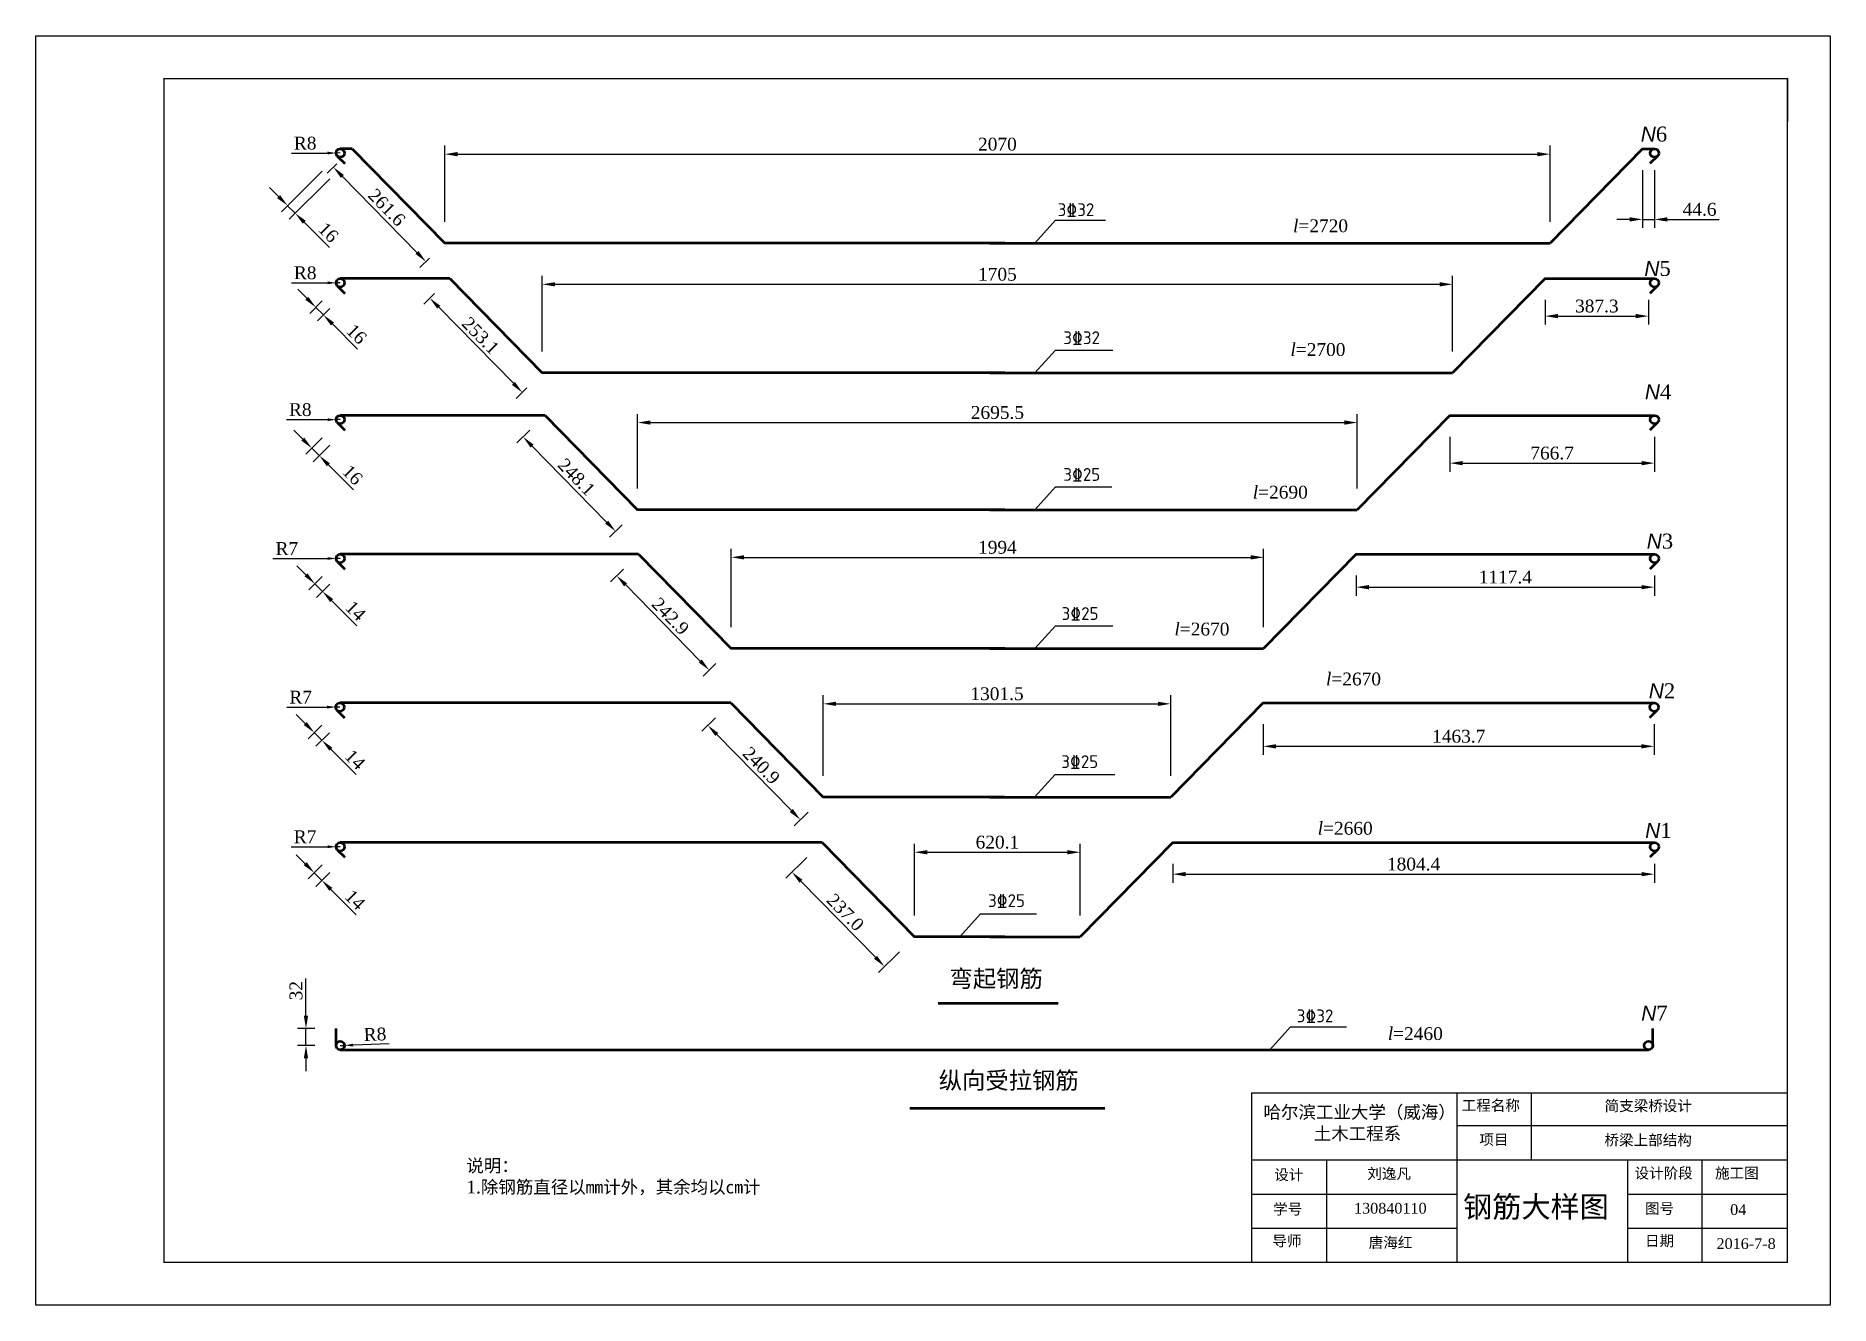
# Model space of a CAD drawing. Header units: millimetres. Extents: x -13981 to -5210, y -1943 to 2439.
# Drawn here: x -6158.8 to -5738.8, y 1072.5 to 1369.5 of the extents above; entities that cross this region are included whole.
import ezdxf

# ---------------------------------------------------------------- set-up
doc = ezdxf.new("R2010")
doc.units = ezdxf.units.MM
doc.linetypes.add('CENTER', pattern=[50.8, 31.75, -6.35, 6.35, -6.35])
doc.layers.get('0').update_dxf_attribs({"lineweight": 50})
doc.layers.add('图层1', color=7, linetype='CENTER')
doc.layers.add('图框', color=7, linetype='Continuous')
doc.layers.add('图层3', color=7, linetype='Continuous', lineweight=50)
doc.layers.add('注释 cm', color=7, linetype='Continuous', lineweight=25)
doc.styles.get("Standard").update_dxf_attribs({"font": 'times.ttf'})
doc.styles.add('样式 1', font='tssdeng.shx', dxfattribs={"bigfont": 'gbcbig.shx'})
doc.dimstyles.new('CM', dxfattribs={"dimtxt": 3, "dimasz": 3, "dimexe": 2, "dimexo": 5, "dimgap": 0.8, "dimtad": 1, "dimdec": 1, "dimlfac": 16, "dimdsep": 46, "dimtxsty": 'Standard', "dimcen": 2.5, "dimadec": 0, "dimazin": 0, "dimtfac": 1, "dimtdec": 1, "dimtmove": 0, "dimatfit": 3, "dimfxl": 1, "dimarcsym": 0})
doc.dimstyles.new('副本 CM', dxfattribs={"dimtxt": 3, "dimasz": 2, "dimexe": 2, "dimexo": 5, "dimgap": 0.8, "dimtad": 1, "dimdec": 1, "dimlfac": 8, "dimdsep": 46, "dimtxsty": 'Standard', "dimcen": 2.5, "dimadec": 0, "dimazin": 0, "dimtfac": 1, "dimtdec": 1, "dimtmove": 0, "dimatfit": 3, "dimfxl": 1, "dimarcsym": 0})

msp = doc.modelspace()

# ---------------------------------------------------------------- texts
at = {"char_height": 3.5, "attachment_point": 1}
for s, insert in [('{\\fArial|b0|i1|c0|p34;N}6', (-5783.1554, 1348.2881)), ('{\\fArial|b0|i1|c0|p34;N}5', (-5782.3145, 1316.8456)), ('{\\fArial|b0|i1|c0|p34;N}4', (-5782.1994, 1287.9435)), ('{\\fArial|b0|i1|c0|p34;N}3', (-5781.7573, 1253.0352)), ('{\\fArial|b0|i1|c0|p34;N}2', (-5781.2789, 1218.0118)), ('{\\fArial|b0|i1|c0|p34;N}1', (-5782.1239, 1185.343)), ('{\\fArial|b0|i1|c0|p34;N}7', (-5783.0527, 1142.5536))]:
    msp.add_mtext_dynamic_manual_height_columns(s, width=42.568917, gutter_width=40, heights=[0], dxfattribs=dict(at, insert=insert))
at = {"layer": '图层1', "char_height": 3, "attachment_point": 1}
for s, insert in [('{\\fTimes New Roman|b0|i1|c0|p18;l}=2720', (-5864.558, 1326.5699)), ('{\\fTimes New Roman|b0|i1|c0|p18;l}=2700', (-5865.168, 1297.613)), ('{\\fTimes New Roman|b0|i1|c0|p18;l}=2690', (-5873.9778, 1264.2436)), ('{\\fTimes New Roman|b0|i1|c0|p18;l}=2670', (-5892.3207, 1232.2041)), ('{\\fTimes New Roman|b0|i1|c0|p18;l}=2670', (-5856.841, 1220.5248)), ('{\\fTimes New Roman|b0|i1|c0|p18;l}=2660', (-5858.7868, 1185.5888)), ('{\\fTimes New Roman|b0|i1|c0|p18;l}=2460', (-5842.3705, 1137.5415))]:
    msp.add_mtext_dynamic_manual_height_columns(s, width=27.484775, gutter_width=40, heights=[4.1702], dxfattribs=dict(at, insert=insert))
at = {"layer": '图层3', "char_height": 4, "attachment_point": 1}
for s, width, insert in [('{\\fSimSun|b0|i0|c134|p2;弯起钢筋}', 79.379778, (-5944.9654, 1150.9183)), ('{\\fSimSun|b0|i0|c134|p2;纵向受拉钢筋}', 96.155142, (-5947.4781, 1127.0995))]:
    msp.add_mtext_dynamic_manual_height_columns(s, width=width, gutter_width=40, heights=[0], dxfattribs=dict(at, insert=insert))
at = {"layer": '注释 cm', "style": '样式 1'}
for s, p in [('3%%13232', (-5919.6441, 1327.343)), ('3%%13232', (-5918.3149, 1297.3769)), ('3%%13225', (-5918.3192, 1265.3845)), ('3%%13225', (-5918.7263, 1232.8299)), ('3%%13225', (-5918.8056, 1198.1778)), ('3%%13225', (-5935.9437, 1165.653)), ('3%%13232', (-5863.6847, 1138.69))]:
    msp.add_text(s, height=3, dxfattribs=at).set_placement(p)
at = {"layer": '注释 cm', "attachment_point": 1}
for s, width, gutter_width, insert, char_height in [('\\pi0.8556;{\\fSimSun|b0|i0|c134|p2;哈尔滨工业大学（威海）\\P\\pi12.613;土木工程系}', 46.091087, 40, (-5872.3279, 1119.1687), 3), ('{\\fSimSun|b0|i0|c134|p2;工程名称}', 14.304433, 40, (-5825.0814, 1120.4977), 2.5), ('{\\fSimSun|b0|i0|c134|p2;简支梁桥设计}', 57.898008, 40, (-5791.6291, 1120.3992), 2.5), ('{\\fSimSun|b0|i0|c134|p2;项目}', 7.702726, 12.5, (-5820.9511, 1112.4953), 2.5), ('{\\fSimSun|b0|i0|c134|p2;桥梁上部结构}', 28.519682, 12.5, (-5791.6606, 1112.3828), 2.5), ('{\\fSimSun|b0|i0|c134|p2;说明：\\P}1.{\\fSimSun|b0|i0|c134|p2;除钢筋直径以mm计外，其余均以cm计}', 159.765359, 40, (-6058.0706, 1106.6401), 3), ('{\\fSimSun|b0|i0|c134|p2;设计}', 13.91897, 12.5, (-5868.9607, 1104.2682), 2.5), ('{\\fSimSun|b0|i0|c134|p2;刘逸凡}', 18.108175, 12.5, (-5847.1674, 1104.5276), 2.5), ('{\\fSimSun|b0|i0|c134|p2;设计阶段}', 15.775389, 12.5, (-5784.6106, 1104.66), 2.5), ('{\\fSimSun|b0|i0|c134|p2;施工图}', 14.235646, 12.5, (-5765.7653, 1104.66), 2.5), ('{\\fSimSun|b0|i0|c134|p2;学号}', 8.243271, 12.5, (-5869.2146, 1096.2328), 2.5), ('130840110', 12.567609, 12.5, (-5850.2755, 1096.4249), 2.5), ('{\\fSimSun|b0|i0|c134|p2;钢筋大样图}', 36.334801, 12.5, (-5824.7415, 1098.0212), 5), ('{\\fSimSun|b0|i0|c134|p2;图号}', 8.270233, 12.5, (-5782.1762, 1096.3704), 2.5), ('04', 10.547596, 12.5, (-5762.2316, 1096.1154), 2.5), ('{\\fSimSun|b0|i0|c134|p2;导师}', 7.837865, 12.5, (-5869.3839, 1088.7895), 2.5), ('{\\fSimSun|b0|i0|c134|p2;唐海红}', 15.100447, 12.5, (-5846.8347, 1088.4066), 2.5), ('{\\fSimSun|b0|i0|c134|p2;日期}', 7.863503, 12.5, (-5782.1702, 1088.8081), 2.5), ('{\\fTimes New Roman|b0|i0|c0|p18;2016-7-8}', 13.827103, 12.5, (-5765.4225, 1088.1436), 2.5)]:
    msp.add_mtext_dynamic_manual_height_columns(s, width=width, gutter_width=gutter_width, heights=[0], dxfattribs=dict(at, insert=insert, char_height=char_height))

# ---------------------------------------------------------------- blocks, each defined once
blk = doc.blocks.new('*D55')
at = {"layer": '注释 cm', "color": 0, "lineweight": -2, "transparency": 16777216}
for p, q in [((-5892.72, 1175.76), (-5892.72, 1171.35)), ((-5889.72, 1173.35), (-5782.95, 1173.35)), ((-5779.95, 1175.76), (-5779.95, 1171.35))]:
    blk.add_line(p, q, dxfattribs=at)
at = {"layer": '注释 cm', "color": 0, "transparency": 16777216}
for points in [[(-5889.72, 1173.85), (-5889.72, 1172.85), (-5892.72, 1173.35)], [(-5782.95, 1173.85), (-5782.95, 1172.85), (-5779.95, 1173.35)]]:
    blk.add_solid(points, dxfattribs=at)
at = {"layer": '注释 cm', "color": 0, "transparency": 16777216, "insert": (-5836.34, 1175.68), "char_height": 3, "attachment_point": 5}
blk.add_mtext('1804.4', dxfattribs=at)
blk = doc.blocks.new('*D56')
at = {"layer": '注释 cm', "color": 0, "lineweight": -2, "transparency": 16777216}
for p, q in [((-5871.51, 1208.45), (-5871.51, 1201.27)), ((-5780.03, 1208.45), (-5780.03, 1201.27)), ((-5868.51, 1203.27), (-5783.03, 1203.27))]:
    blk.add_line(p, q, dxfattribs=at)
at = {"layer": '注释 cm', "color": 0, "transparency": 16777216}
for points in [[(-5868.51, 1203.77), (-5868.51, 1202.77), (-5871.51, 1203.27)], [(-5783.03, 1203.77), (-5783.03, 1202.77), (-5780.03, 1203.27)]]:
    blk.add_solid(points, dxfattribs=at)
at = {"layer": '注释 cm', "color": 0, "transparency": 16777216, "insert": (-5825.77, 1205.6), "char_height": 3, "attachment_point": 5}
blk.add_mtext('1463.7', dxfattribs=at)
blk = doc.blocks.new('*D57')
at = {"layer": '注释 cm', "color": 0, "lineweight": -2, "transparency": 16777216}
for p, q in [((-5849.79, 1243.22), (-5849.79, 1238.51)), ((-5779.95, 1243.22), (-5779.95, 1238.51)), ((-5846.79, 1240.51), (-5782.95, 1240.51))]:
    blk.add_line(p, q, dxfattribs=at)
at = {"layer": '注释 cm', "color": 0, "transparency": 16777216}
for points in [[(-5846.79, 1241.01), (-5846.79, 1240.01), (-5849.79, 1240.51)], [(-5782.95, 1241.01), (-5782.95, 1240.01), (-5779.95, 1240.51)]]:
    blk.add_solid(points, dxfattribs=at)
at = {"layer": '注释 cm', "color": 0, "transparency": 16777216, "insert": (-5814.87, 1242.84), "char_height": 3, "attachment_point": 5}
blk.add_mtext('1117.4', dxfattribs=at)
blk = doc.blocks.new('*D58')
at = {"layer": '注释 cm', "color": 0, "lineweight": -2, "transparency": 16777216}
for p, q in [((-5827.87, 1275.71), (-5827.87, 1267.53)), ((-5779.95, 1275.71), (-5779.95, 1267.53)), ((-5824.87, 1269.53), (-5782.95, 1269.53))]:
    blk.add_line(p, q, dxfattribs=at)
at = {"layer": '注释 cm', "color": 0, "transparency": 16777216}
for points in [[(-5824.87, 1270.03), (-5824.87, 1269.03), (-5827.87, 1269.53)], [(-5782.95, 1270.03), (-5782.95, 1269.03), (-5779.95, 1269.53)]]:
    blk.add_solid(points, dxfattribs=at)
at = {"layer": '注释 cm', "color": 0, "transparency": 16777216, "insert": (-5803.91, 1271.86), "char_height": 3, "attachment_point": 5}
blk.add_mtext('766.7', dxfattribs=at)
blk = doc.blocks.new('*D59')
at = {"layer": '注释 cm', "color": 0, "lineweight": -2, "transparency": 16777216}
for p, q in [((-5805.55, 1307.72), (-5805.55, 1301.94)), ((-5781.34, 1307.72), (-5781.34, 1301.94)), ((-5802.55, 1303.94), (-5784.34, 1303.94))]:
    blk.add_line(p, q, dxfattribs=at)
at = {"layer": '注释 cm', "color": 0, "transparency": 16777216}
for points in [[(-5802.55, 1304.44), (-5802.55, 1303.44), (-5805.55, 1303.94)], [(-5784.34, 1304.44), (-5784.34, 1303.44), (-5781.34, 1303.94)]]:
    blk.add_solid(points, dxfattribs=at)
at = {"layer": '注释 cm', "color": 0, "transparency": 16777216, "insert": (-5793.44, 1306.27), "char_height": 3, "attachment_point": 5}
blk.add_mtext('387.3', dxfattribs=at)
blk = doc.blocks.new('*D60')
at = {"layer": '注释 cm', "color": 0, "lineweight": -2, "transparency": 16777216}
for p, q in [((-6063.13, 1326.02), (-6063.13, 1343.83)), ((-6060.13, 1341.83), (-5807.39, 1341.83)), ((-5804.39, 1326.02), (-5804.39, 1343.83))]:
    blk.add_line(p, q, dxfattribs=at)
at = {"layer": '注释 cm', "color": 0, "transparency": 16777216}
for points in [[(-6060.13, 1342.33), (-6060.13, 1341.33), (-6063.13, 1341.83)], [(-5807.39, 1342.33), (-5807.39, 1341.33), (-5804.39, 1341.83)]]:
    blk.add_solid(points, dxfattribs=at)
at = {"layer": '注释 cm', "color": 0, "transparency": 16777216, "insert": (-5933.76, 1344.16), "char_height": 3, "attachment_point": 5}
blk.add_mtext('2070', dxfattribs=at)
blk = doc.blocks.new('*D61')
at = {"layer": '注释 cm', "color": 0, "lineweight": -2, "transparency": 16777216}
for p, q in [((-6040.31, 1295.63), (-6040.31, 1313.38)), ((-6037.31, 1311.38), (-5830.21, 1311.38)), ((-5827.21, 1295.63), (-5827.21, 1313.38))]:
    blk.add_line(p, q, dxfattribs=at)
at = {"layer": '注释 cm', "color": 0, "transparency": 16777216}
for points in [[(-6037.31, 1311.88), (-6037.31, 1310.88), (-6040.31, 1311.38)], [(-5830.21, 1311.88), (-5830.21, 1310.88), (-5827.21, 1311.38)]]:
    blk.add_solid(points, dxfattribs=at)
at = {"layer": '注释 cm', "color": 0, "transparency": 16777216, "insert": (-5933.76, 1313.71), "char_height": 3, "attachment_point": 5}
blk.add_mtext('1705', dxfattribs=at)
blk = doc.blocks.new('*D62')
at = {"layer": '注释 cm', "color": 0, "lineweight": -2, "transparency": 16777216}
for p, q in [((-6018, 1263.62), (-6018, 1281.03)), ((-5849.53, 1263.62), (-5849.53, 1281.03)), ((-6015, 1279.03), (-5852.53, 1279.03))]:
    blk.add_line(p, q, dxfattribs=at)
at = {"layer": '注释 cm', "color": 0, "transparency": 16777216}
for points in [[(-6015, 1279.53), (-6015, 1278.53), (-6018, 1279.03)], [(-5852.53, 1279.53), (-5852.53, 1278.53), (-5849.53, 1279.03)]]:
    blk.add_solid(points, dxfattribs=at)
at = {"layer": '注释 cm', "color": 0, "transparency": 16777216, "insert": (-5933.76, 1281.36), "char_height": 3, "attachment_point": 5}
blk.add_mtext('2695.5', dxfattribs=at)
blk = doc.blocks.new('*D63')
at = {"layer": '注释 cm', "color": 0, "lineweight": -2, "transparency": 16777216}
for p, q in [((-5996.07, 1231.13), (-5996.07, 1249.49)), ((-5993.07, 1247.49), (-5874.45, 1247.49)), ((-5871.45, 1231.13), (-5871.45, 1249.49))]:
    blk.add_line(p, q, dxfattribs=at)
at = {"layer": '注释 cm', "color": 0, "transparency": 16777216}
for points in [[(-5993.07, 1247.99), (-5993.07, 1246.99), (-5996.07, 1247.49)], [(-5874.45, 1247.99), (-5874.45, 1246.99), (-5871.45, 1247.49)]]:
    blk.add_solid(points, dxfattribs=at)
at = {"layer": '注释 cm', "color": 0, "transparency": 16777216, "insert": (-5933.76, 1249.82), "char_height": 3, "attachment_point": 5}
blk.add_mtext('1994', dxfattribs=at)
blk = doc.blocks.new('*D64')
at = {"layer": '注释 cm', "color": 0, "lineweight": -2, "transparency": 16777216}
for p, q in [((-5974.52, 1196.36), (-5974.52, 1215.21)), ((-5893.18, 1196.36), (-5893.18, 1215.21)), ((-5971.52, 1213.21), (-5896.18, 1213.21))]:
    blk.add_line(p, q, dxfattribs=at)
at = {"layer": '注释 cm', "color": 0, "transparency": 16777216}
for points in [[(-5971.52, 1213.71), (-5971.52, 1212.71), (-5974.52, 1213.21)], [(-5896.18, 1213.71), (-5896.18, 1212.71), (-5893.18, 1213.21)]]:
    blk.add_solid(points, dxfattribs=at)
at = {"layer": '注释 cm', "color": 0, "transparency": 16777216, "insert": (-5933.85, 1215.54), "char_height": 3, "attachment_point": 5}
blk.add_mtext('1301.5', dxfattribs=at)
blk = doc.blocks.new('*D65')
at = {"layer": '注释 cm', "color": 0, "lineweight": -2, "transparency": 16777216}
for p, q in [((-5953.14, 1163.68), (-5953.14, 1180.48)), ((-5914.38, 1163.68), (-5914.38, 1180.48)), ((-5950.14, 1178.48), (-5917.38, 1178.48))]:
    blk.add_line(p, q, dxfattribs=at)
at = {"layer": '注释 cm', "color": 0, "transparency": 16777216}
for points in [[(-5950.14, 1178.98), (-5950.14, 1177.98), (-5953.14, 1178.48)], [(-5917.38, 1178.98), (-5917.38, 1177.98), (-5914.38, 1178.48)]]:
    blk.add_solid(points, dxfattribs=at)
at = {"layer": '注释 cm', "color": 0, "transparency": 16777216, "insert": (-5933.76, 1180.81), "char_height": 3, "attachment_point": 5}
blk.add_mtext('620.1', dxfattribs=at)
blk = doc.blocks.new('*D74')
at = {"layer": '注释 cm', "color": 0, "lineweight": -2, "transparency": 16777216}
for p, q in [((-6091.82, 1337.86), (-6101.31, 1328.37)), ((-6090.05, 1336.1), (-6099.55, 1326.6)), ((-6102.02, 1331.9), (-6104.14, 1334.02)), ((-6099.9, 1329.78), (-6098.13, 1328.01)), ((-6096.01, 1325.89), (-6090.11, 1319.99))]:
    blk.add_line(p, q, dxfattribs=at)
at = {"layer": '注释 cm', "color": 0, "transparency": 16777216}
for points in [[(-6101.67, 1332.26), (-6102.37, 1331.55), (-6099.9, 1329.78)], [(-6095.66, 1326.25), (-6096.36, 1325.54), (-6098.13, 1328.01)]]:
    blk.add_solid(points, dxfattribs=at)
at = {"layer": '注释 cm', "color": 0, "transparency": 16777216, "insert": (-6090.36, 1323.53), "char_height": 3, "attachment_point": 5, "rotation": 315}
blk.add_mtext('16', dxfattribs=at)
blk = doc.blocks.new('*D75')
at = {"layer": '注释 cm', "color": 0, "lineweight": -2, "transparency": 16777216}
for p, q in [((-6088.36, 1339.61), (-6090.62, 1337.38)), ((-6087.1, 1336.64), (-6069.64, 1318.84)), ((-6066.7, 1317.52), (-6068.96, 1315.29))]:
    blk.add_line(p, q, dxfattribs=at)
at = {"layer": '注释 cm', "color": 0, "transparency": 16777216}
for points in [[(-6086.74, 1336.99), (-6087.45, 1336.29), (-6089.2, 1338.78)], [(-6069.28, 1319.19), (-6069.99, 1318.49), (-6067.54, 1316.69)]]:
    blk.add_solid(points, dxfattribs=at)
at = {"layer": '注释 cm', "color": 0, "transparency": 16777216, "insert": (-6076.7, 1329.37), "char_height": 3, "attachment_point": 5, "rotation": 314.4389}
blk.add_mtext('261.6', dxfattribs=at)
blk = doc.blocks.new('*D76')
at = {"layer": '注释 cm', "color": 0, "lineweight": -2, "transparency": 16777216}
for p, q in [((-6065.55, 1309.22), (-6068.06, 1306.76)), ((-6064.53, 1306.02), (-6047.07, 1288.21)), ((-6043.88, 1287.13), (-6046.39, 1284.67))]:
    blk.add_line(p, q, dxfattribs=at)
at = {"layer": '注释 cm', "color": 0, "transparency": 16777216}
for points in [[(-6064.17, 1306.37), (-6064.88, 1305.67), (-6066.63, 1308.16)], [(-6046.71, 1288.56), (-6047.42, 1287.86), (-6044.97, 1286.07)]]:
    blk.add_solid(points, dxfattribs=at)
at = {"layer": '注释 cm', "color": 0, "transparency": 16777216, "insert": (-6054.74, 1299.36), "char_height": 3, "attachment_point": 5, "rotation": 314.4389}
blk.add_mtext('253.1', dxfattribs=at)
blk = doc.blocks.new('*D77')
at = {"layer": '注释 cm', "color": 0, "lineweight": -2, "transparency": 16777216}
for p, q in [((-6095.43, 1308.11), (-6097.55, 1310.23)), ((-6091.82, 1307.48), (-6094.72, 1304.58)), ((-6093.31, 1305.99), (-6091.54, 1304.22)), ((-6090.05, 1305.71), (-6092.95, 1302.81)), ((-6089.42, 1302.1), (-6083.52, 1296.2))]:
    blk.add_line(p, q, dxfattribs=at)
at = {"layer": '注释 cm', "color": 0, "transparency": 16777216}
for points in [[(-6095.07, 1308.46), (-6095.78, 1307.76), (-6093.31, 1305.99)], [(-6089.06, 1302.45), (-6089.77, 1301.75), (-6091.54, 1304.22)]]:
    blk.add_solid(points, dxfattribs=at)
at = {"layer": '注释 cm', "color": 0, "transparency": 16777216, "insert": (-6083.76, 1299.74), "char_height": 3, "attachment_point": 5, "rotation": 315}
blk.add_mtext('16', dxfattribs=at)
blk = doc.blocks.new('*D78')
at = {"layer": '注释 cm', "color": 0, "lineweight": -2, "transparency": 16777216}
for p, q in [((-6043.23, 1277.21), (-6046.22, 1274.28)), ((-6042.69, 1273.53), (-6025.23, 1255.73)), ((-6021.57, 1255.12), (-6024.56, 1252.19))]:
    blk.add_line(p, q, dxfattribs=at)
at = {"layer": '注释 cm', "color": 0, "transparency": 16777216}
for points in [[(-6042.33, 1273.88), (-6043.05, 1273.18), (-6044.79, 1275.68)], [(-6024.88, 1256.08), (-6025.59, 1255.38), (-6023.13, 1253.59)]]:
    blk.add_solid(points, dxfattribs=at)
at = {"layer": '注释 cm', "color": 0, "transparency": 16777216, "insert": (-6032.3, 1266.26), "char_height": 3, "attachment_point": 5, "rotation": 314.4389}
blk.add_mtext('248.1', dxfattribs=at)
blk = doc.blocks.new('*D79')
at = {"layer": '注释 cm', "color": 0, "lineweight": -2, "transparency": 16777216}
for p, q in [((-6021.3, 1244.71), (-6024.3, 1241.77)), ((-6020.77, 1241.03), (-6003.32, 1223.23)), ((-5999.64, 1222.63), (-6002.64, 1219.69))]:
    blk.add_line(p, q, dxfattribs=at)
at = {"layer": '注释 cm', "color": 0, "transparency": 16777216}
for points in [[(-6020.42, 1241.38), (-6021.13, 1240.68), (-6022.88, 1243.17)], [(-6002.96, 1223.58), (-6003.67, 1222.88), (-6001.21, 1221.09)]]:
    blk.add_solid(points, dxfattribs=at)
at = {"layer": '注释 cm', "color": 0, "transparency": 16777216, "insert": (-6010.32, 1233.7), "char_height": 3, "attachment_point": 5, "rotation": 314.4389}
blk.add_mtext('242.9', dxfattribs=at)
blk = doc.blocks.new('*D80')
at = {"layer": '注释 cm', "color": 0, "lineweight": -2, "transparency": 16777216}
for p, q in [((-5999.75, 1209.94), (-6002.98, 1206.78)), ((-5999.45, 1206.04), (-5981.99, 1188.23)), ((-5978.09, 1187.86), (-5981.32, 1184.69))]:
    blk.add_line(p, q, dxfattribs=at)
at = {"layer": '注释 cm', "color": 0, "transparency": 16777216}
for points in [[(-5999.09, 1206.39), (-5999.81, 1205.69), (-6001.55, 1208.18)], [(-5981.63, 1188.58), (-5982.35, 1187.88), (-5979.89, 1186.09)]]:
    blk.add_solid(points, dxfattribs=at)
at = {"layer": '注释 cm', "color": 0, "transparency": 16777216, "insert": (-5989.05, 1198.76), "char_height": 3, "attachment_point": 5, "rotation": 314.4389}
blk.add_mtext('240.9', dxfattribs=at)
blk = doc.blocks.new('*D81')
at = {"layer": '注释 cm', "color": 0, "lineweight": -2, "transparency": 16777216}
for p, q in [((-6096.37, 1275.16), (-6098.49, 1277.28)), ((-6091.82, 1275.47), (-6095.66, 1271.62)), ((-6094.25, 1273.04), (-6092.48, 1271.27)), ((-6090.05, 1273.7), (-6093.89, 1269.86)), ((-6090.36, 1269.15), (-6084.46, 1263.25))]:
    blk.add_line(p, q, dxfattribs=at)
at = {"layer": '注释 cm', "color": 0, "transparency": 16777216}
for points in [[(-6096.02, 1275.51), (-6096.72, 1274.81), (-6094.25, 1273.04)], [(-6090.01, 1269.5), (-6090.71, 1268.79), (-6092.48, 1271.27)]]:
    blk.add_solid(points, dxfattribs=at)
at = {"layer": '注释 cm', "color": 0, "transparency": 16777216, "insert": (-6084.7, 1266.78), "char_height": 3, "attachment_point": 5, "rotation": 315}
blk.add_mtext('16', dxfattribs=at)
blk = doc.blocks.new('*D82')
at = {"layer": '注释 cm', "color": 0, "lineweight": -2, "transparency": 16777216}
for p, q in [((-6095.63, 1243.4), (-6097.75, 1245.53)), ((-6091.82, 1242.97), (-6094.92, 1239.87)), ((-6093.51, 1241.28), (-6091.74, 1239.52)), ((-6090.05, 1241.21), (-6093.15, 1238.1)), ((-6089.62, 1237.39), (-6083.71, 1231.48))]:
    blk.add_line(p, q, dxfattribs=at)
at = {"layer": '注释 cm', "color": 0, "transparency": 16777216}
for points in [[(-6095.27, 1243.76), (-6095.98, 1243.05), (-6093.51, 1241.28)], [(-6089.26, 1237.75), (-6089.97, 1237.04), (-6091.74, 1239.52)]]:
    blk.add_solid(points, dxfattribs=at)
at = {"layer": '注释 cm', "color": 0, "transparency": 16777216, "insert": (-6083.98, 1235.01), "char_height": 3, "attachment_point": 5, "rotation": 315}
blk.add_mtext('14', dxfattribs=at)
blk = doc.blocks.new('*D83')
at = {"layer": '注释 cm', "color": 0, "lineweight": -2, "transparency": 16777216}
for p, q in [((-6095.77, 1208.58), (-6097.89, 1210.7)), ((-6091.9, 1208.2), (-6095.06, 1205.04)), ((-6093.65, 1206.46), (-6091.88, 1204.69)), ((-6090.13, 1206.44), (-6093.29, 1203.28)), ((-6089.76, 1202.57), (-6083.85, 1196.66))]:
    blk.add_line(p, q, dxfattribs=at)
at = {"layer": '注释 cm', "color": 0, "transparency": 16777216}
for points in [[(-6095.41, 1208.93), (-6096.12, 1208.23), (-6093.65, 1206.46)], [(-6089.4, 1202.92), (-6090.11, 1202.22), (-6091.88, 1204.69)]]:
    blk.add_solid(points, dxfattribs=at)
at = {"layer": '注释 cm', "color": 0, "transparency": 16777216, "insert": (-6084.12, 1200.18), "char_height": 3, "attachment_point": 5, "rotation": 315}
blk.add_mtext('14', dxfattribs=at)
blk = doc.blocks.new('*D84')
at = {"layer": '注释 cm', "color": 0, "lineweight": -2, "transparency": 16777216}
for p, q in [((-6095.79, 1175.79), (-6097.91, 1177.91)), ((-6091.82, 1175.52), (-6095.08, 1172.26)), ((-6093.67, 1173.67), (-6091.9, 1171.9)), ((-6090.05, 1173.75), (-6093.31, 1170.49)), ((-6089.78, 1169.78), (-6083.84, 1163.85))]:
    blk.add_line(p, q, dxfattribs=at)
at = {"layer": '注释 cm', "color": 0, "transparency": 16777216}
for points in [[(-6095.43, 1176.15), (-6096.14, 1175.44), (-6093.67, 1173.67)], [(-6089.42, 1170.14), (-6090.13, 1169.43), (-6091.9, 1171.9)]]:
    blk.add_solid(points, dxfattribs=at)
at = {"layer": '注释 cm', "color": 0, "transparency": 16777216, "insert": (-6084.11, 1167.37), "char_height": 3, "attachment_point": 5, "rotation": 315}
blk.add_mtext('14', dxfattribs=at)
blk = doc.blocks.new('*D85')
at = {"layer": '注释 cm', "color": 0, "lineweight": -2, "transparency": 16777216}
for p, q in [((-6095.61, 1140.25), (-6095.61, 1148.91)), ((-6093.57, 1137.25), (-6097.61, 1137.25)), ((-6095.61, 1133.25), (-6095.61, 1137.25)), ((-6093.57, 1133.25), (-6097.61, 1133.25)), ((-6095.61, 1130.25), (-6095.61, 1127.25))]:
    blk.add_line(p, q, dxfattribs=at)
at = {"layer": '注释 cm', "color": 0, "transparency": 16777216}
for points in [[(-6096.11, 1140.25), (-6095.11, 1140.25), (-6095.61, 1137.25)], [(-6096.11, 1130.25), (-6095.11, 1130.25), (-6095.61, 1133.25)]]:
    blk.add_solid(points, dxfattribs=at)
at = {"layer": '注释 cm', "color": 0, "transparency": 16777216, "insert": (-6097.94, 1146.08), "char_height": 3, "attachment_point": 5, "rotation": 90}
blk.add_mtext('32', dxfattribs=at)
blk = doc.blocks.new('*D86')
at = {"layer": '注释 cm', "color": 0, "lineweight": -2, "transparency": 16777216}
for p, q in [((-5782.73, 1338.11), (-5782.73, 1324.57)), ((-5779.95, 1338.11), (-5779.95, 1324.57)), ((-5785.73, 1326.57), (-5788.73, 1326.57)), ((-5782.73, 1326.57), (-5779.95, 1326.57)), ((-5776.95, 1326.57), (-5764.84, 1326.57))]:
    blk.add_line(p, q, dxfattribs=at)
at = {"layer": '注释 cm', "color": 0, "transparency": 16777216}
for points in [[(-5785.73, 1327.07), (-5785.73, 1326.07), (-5782.73, 1326.57)], [(-5776.95, 1327.07), (-5776.95, 1326.07), (-5779.95, 1326.57)]]:
    blk.add_solid(points, dxfattribs=at)
at = {"layer": '注释 cm', "color": 0, "transparency": 16777216, "insert": (-5769.39, 1328.9), "char_height": 3, "attachment_point": 5}
blk.add_mtext('44.6', dxfattribs=at)
blk = doc.blocks.new('*D125')
at = {"layer": '注释 cm', "color": 0, "lineweight": -2, "transparency": 16777216}
for p, q in [((-5978.37, 1177.26), (-5983.28, 1172.44)), ((-5979.76, 1171.7), (-5962.3, 1153.9)), ((-5956.71, 1155.18), (-5961.62, 1150.36))]:
    blk.add_line(p, q, dxfattribs=at)
at = {"layer": '注释 cm', "color": 0, "transparency": 16777216}
for points in [[(-5979.4, 1172.05), (-5980.11, 1171.35), (-5981.86, 1173.85)], [(-5961.94, 1154.25), (-5962.65, 1153.55), (-5960.2, 1151.76)]]:
    blk.add_solid(points, dxfattribs=at)
at = {"layer": '注释 cm', "color": 0, "transparency": 16777216, "insert": (-5969.36, 1164.43), "char_height": 3, "attachment_point": 5, "rotation": 314.4389}
blk.add_mtext('237.0', dxfattribs=at)
blk = doc.blocks.new('*D207')
at = {"layer": '注释 cm', "color": 0, "lineweight": -2, "transparency": 16777216}
for p, q in [((-6100.16, 1279.71), (-6090.57, 1279.71)), ((-6087.57, 1279.71), (-6088.57, 1279.71))]:
    blk.add_line(p, q, dxfattribs=at)
at = {"layer": '注释 cm', "color": 0, "transparency": 16777216}
blk.add_solid([(-6090.57, 1280.04), (-6090.57, 1279.38), (-6088.57, 1279.71)], dxfattribs=at)
at = {"layer": '注释 cm', "color": 0, "transparency": 16777216, "insert": (-6096.94, 1282.04), "char_height": 3, "attachment_point": 5}
blk.add_mtext('R8', dxfattribs=at)
blk = doc.blocks.new('*D209')
at = {"layer": '注释 cm', "color": 0, "lineweight": -2, "transparency": 16777216}
for p, q in [((-6099.01, 1342.06), (-6090.57, 1342.09)), ((-6087.57, 1342.11), (-6088.57, 1342.1))]:
    blk.add_line(p, q, dxfattribs=at)
at = {"layer": '注释 cm', "color": 0, "transparency": 16777216}
blk.add_solid([(-6090.58, 1342.43), (-6090.57, 1341.76), (-6088.57, 1342.1)], dxfattribs=at)
at = {"layer": '注释 cm', "color": 0, "transparency": 16777216, "insert": (-6095.8, 1344.4), "char_height": 3, "attachment_point": 5, "rotation": 0.2221}
blk.add_mtext('R8', dxfattribs=at)
blk = doc.blocks.new('*D210')
at = {"layer": '注释 cm', "color": 0, "lineweight": -2, "transparency": 16777216}
for p, q in [((-6099.01, 1311.74), (-6090.57, 1311.73)), ((-6087.57, 1311.72), (-6088.57, 1311.72))]:
    blk.add_line(p, q, dxfattribs=at)
at = {"layer": '注释 cm', "color": 0, "transparency": 16777216}
blk.add_solid([(-6090.57, 1312.06), (-6090.57, 1311.39), (-6088.57, 1311.72)], dxfattribs=at)
at = {"layer": '注释 cm', "color": 0, "transparency": 16777216, "insert": (-6095.79, 1314.06), "char_height": 3, "attachment_point": 5, "rotation": 359.9125}
blk.add_mtext('R8', dxfattribs=at)
blk = doc.blocks.new('*D211')
at = {"layer": '注释 cm', "color": 0, "lineweight": -2, "transparency": 16777216}
for p, q in [((-6103.34, 1247.22), (-6090.57, 1247.22)), ((-6087.57, 1247.22), (-6088.57, 1247.22))]:
    blk.add_line(p, q, dxfattribs=at)
at = {"layer": '注释 cm', "color": 0, "transparency": 16777216}
blk.add_solid([(-6090.57, 1247.55), (-6090.57, 1246.88), (-6088.57, 1247.22)], dxfattribs=at)
at = {"layer": '注释 cm', "color": 0, "transparency": 16777216, "insert": (-6100.09, 1249.55), "char_height": 3, "width": 4.4881, "attachment_point": 5}
blk.add_mtext('R7', dxfattribs=at)
blk = doc.blocks.new('*D212')
at = {"layer": '注释 cm', "color": 0, "lineweight": -2, "transparency": 16777216}
for p, q in [((-6100.11, 1212.45), (-6090.66, 1212.45)), ((-6087.66, 1212.45), (-6088.66, 1212.45))]:
    blk.add_line(p, q, dxfattribs=at)
at = {"layer": '注释 cm', "color": 0, "transparency": 16777216}
blk.add_solid([(-6090.66, 1212.78), (-6090.66, 1212.11), (-6088.66, 1212.45)], dxfattribs=at)
at = {"layer": '注释 cm', "color": 0, "transparency": 16777216, "insert": (-6096.86, 1214.78), "char_height": 3, "attachment_point": 5}
blk.add_mtext('R7', dxfattribs=at)
blk = doc.blocks.new('*D213')
at = {"layer": '注释 cm', "color": 0, "lineweight": -2, "transparency": 16777216}
for p, q in [((-6099.07, 1179.76), (-6090.57, 1179.76)), ((-6087.57, 1179.76), (-6088.57, 1179.76))]:
    blk.add_line(p, q, dxfattribs=at)
at = {"layer": '注释 cm', "color": 0, "transparency": 16777216}
blk.add_solid([(-6090.57, 1180.1), (-6090.57, 1179.43), (-6088.57, 1179.76)], dxfattribs=at)
at = {"layer": '注释 cm', "color": 0, "transparency": 16777216, "insert": (-6095.82, 1182.1), "char_height": 3, "attachment_point": 5}
blk.add_mtext('R7', dxfattribs=at)
blk = doc.blocks.new('*D214')
at = {"layer": '注释 cm', "color": 0, "lineweight": -2, "transparency": 16777216}
for p, q in [((-6087.57, 1133.25), (-6086.57, 1133.28)), ((-6076.14, 1133.67), (-6084.58, 1133.36))]:
    blk.add_line(p, q, dxfattribs=at)
at = {"layer": '注释 cm', "color": 0, "transparency": 16777216}
blk.add_solid([(-6084.59, 1133.69), (-6084.56, 1133.02), (-6086.57, 1133.28)], dxfattribs=at)
at = {"layer": '注释 cm', "color": 0, "transparency": 16777216, "insert": (-6079.45, 1135.87), "char_height": 3, "attachment_point": 5, "rotation": 2.1144}
blk.add_mtext('R8', dxfattribs=at)

# ---------------------------------------------------------------- dimensions: what is measured, and where the dimension line sits
at = {"layer": '注释 cm'}
for center, mpoint, picture, middle in [((-6087.5743, 1342.1058), (-6088.5743, 1342.1019), '*D209', (-6095.8025, 1344.3999)), ((-6087.5743, 1311.7212), (-6088.5743, 1311.7228), '*D210', (-6095.79, 1314.0598)), ((-6087.5743, 1133.2458), (-6086.575, 1133.2827), '*D214', (-6079.4464, 1135.8734))]:
    dim = msp.add_radius_dim(center=center, mpoint=mpoint, dimstyle='副本 CM', dxfattribs=at)
    dim.commit()
    dim.dimension.update_dxf_attribs({"geometry": picture, "text_midpoint": middle})
for base, p1, p2, text, picture, middle in [((-5804.3943, 1341.8282), (-6063.1287, 1321.0168), (-5804.3943, 1321.0168), '2070', '*D60', (-5933.7615, 1344.1585)), ((-5827.2081, 1311.3775), (-6040.3149, 1290.6322), (-5827.2081, 1290.6322), '1705', '*D61', (-5933.7615, 1313.7078))]:
    dim = msp.add_linear_dim(base=base, p1=p1, p2=p2, text=text, dimstyle='CM', dxfattribs=at)
    dim.commit()
    dim.dimension.update_dxf_attribs({"geometry": picture, "text_midpoint": middle})
for p1, p2, distance, text, picture, middle in [((-6088.2814, 1341.3987), (-6086.5136, 1339.6309), -16.4302, '16', '*D74', (-6090.3563, 1323.5272)), ((-6084.7892, 1343.1058), (-6063.1287, 1321.0168), -6.1729, '261.6', '*D75', (-6076.7026, 1329.3709)), ((-6088.2814, 1311.0141), (-6086.5136, 1309.2464), -7.1055, '16', '*D77', (-6083.7627, 1299.7362)), ((-6088.2814, 1279.0039), (-6086.5136, 1277.2361), -8.4378, '16', '*D81', (-6084.7048, 1266.7839)), ((-6039.6569, 1280.711), (-6017.9964, 1258.622), -7.1923, '248.1', '*D78', (-6032.2981, 1266.2624)), ((-6088.2814, 1246.5085), (-6086.5136, 1244.7408), -7.3897, '14', '*D82', (-6083.976, 1235.0051)), ((-6088.3657, 1211.7384), (-6086.5979, 1209.9706), -7.4677, '14', '*D83', (-6084.1154, 1200.1799)), ((-5996.1767, 1213.4455), (-5974.5162, 1191.3565), -7.5239, '240.9', '*D80', (-5989.0547, 1198.7647)), ((-5974.8003, 1180.7649), (-5953.1398, 1158.6759), -9.8832, '237.0', '*D125', (-5969.3628, 1164.4322))]:
    dim = msp.add_aligned_dim(p1=p1, p2=p2, distance=distance, text=text, dimstyle='CM', dxfattribs=at)
    dim.commit()
    dim.dimension.update_dxf_attribs({"geometry": picture, "text_midpoint": middle})
for base, p1, p2, picture, middle in [((-5779.9487, 1326.5733), (-5782.7337, 1343.1058), (-5779.9487, 1343.1058), '*D86', (-5769.3927, 1328.9036)), ((-5781.3412, 1303.9419), (-5805.5475, 1312.7212), (-5781.3412, 1312.7212), '*D59', (-5793.4444, 1306.2722)), ((-5849.5266, 1279.0323), (-6017.9964, 1258.622), (-5849.5266, 1258.622), '*D62', (-5933.7615, 1281.3625)), ((-5779.9487, 1269.5286), (-5827.866, 1280.711), (-5779.9487, 1280.711), '*D58', (-5803.9073, 1271.8589)), ((-5871.449, 1247.4864), (-5996.074, 1226.1266), (-5871.449, 1226.1266), '*D63', (-5933.7615, 1249.8166)), ((-5779.9487, 1240.5085), (-5849.7884, 1248.2156), (-5779.9487, 1248.2156), '*D57', (-5814.8685, 1242.8388)), ((-5893.1754, 1213.2105), (-5974.5162, 1191.3565), (-5893.1754, 1191.3565), '*D64', (-5933.8458, 1215.5407)), ((-5780.033, 1203.2688), (-5871.5148, 1213.4455), (-5780.033, 1213.4455), '*D56', (-5825.7739, 1205.5991)), ((-5914.3832, 1178.4833), (-5953.1398, 1158.6759), (-5914.3832, 1158.6759), '*D65', (-5933.7615, 1180.8136)), ((-5779.9487, 1173.3485), (-5892.7226, 1180.7649), (-5779.9487, 1180.7649), '*D55', (-5836.3356, 1175.6788))]:
    dim = msp.add_linear_dim(base=base, p1=p1, p2=p2, dimstyle='CM', dxfattribs=at)
    dim.commit()
    dim.dimension.update_dxf_attribs({"geometry": picture, "text_midpoint": middle})
for base, p1, p2, angle, text, picture, middle, dimtype in [((-6044.9669, 1286.0704), (-6061.9754, 1312.7212), (-6040.3149, 1290.6322), 314.438889, '253.1', '*D76', (-6056.4018, 1297.7315), 161), ((-6001.2146, 1221.0857), (-6017.7345, 1248.2156), (-5996.074, 1226.1266), 314.438889, '242.9', '*D79', (-6011.9812, 1232.0652), 161), ((-6091.8995, 1171.9042), (-6088.2814, 1179.0578), (-6086.5136, 1177.29), 315, '14', '*D84', (-6085.7382, 1165.7429), 161), ((-6095.6091, 1133.2458), (-6088.5743, 1137.2458), (-6088.5743, 1133.2458), 90, '32', '*D85', (-6095.6091, 1146.0789), 160)]:
    dim = msp.add_linear_dim(base=base, p1=p1, p2=p2, angle=angle, text=text, dimstyle='CM', dxfattribs=at)
    dim.commit()
    dim.dimension.update_dxf_attribs({"geometry": picture, "text_midpoint": middle, "dimtype": dimtype})
dim = msp.add_radius_dim(center=(-6087.5743, 1279.711), mpoint=(-6088.5743, 1279.711), dimstyle='副本 CM', dxfattribs=at)
dim.commit()
dim.dimension.update_dxf_attribs({"geometry": '*D207', "text_midpoint": (-6096.9384, 1279.711), "dimtype": 164})
for center, mpoint, picture, middle in [((-6087.5743, 1247.2156), (-6088.5743, 1247.2156), '*D211', (-6100.0869, 1247.2156)), ((-6087.6586, 1212.4455), (-6088.6586, 1212.4455), '*D212', (-6096.8594, 1212.4455))]:
    dim = msp.add_radius_dim(center=center, mpoint=mpoint, text='R7', dimstyle='副本 CM', dxfattribs=at)
    dim.commit()
    dim.dimension.update_dxf_attribs({"geometry": picture, "text_midpoint": middle, "dimtype": 164})
dim = msp.add_radius_dim(center=(-6087.5743, 1179.7649), mpoint=(-6088.5743, 1179.7649), text='R7', dimstyle='副本 CM', dxfattribs=at)
dim.commit()
dim.dimension.update_dxf_attribs({"geometry": '*D213', "text_midpoint": (-6095.8227, 1182.0952)})

# ---------------------------------------------------------------- linework, layer by layer
for p, q in [((-6088.2814, 1341.3987), (-6086.5136, 1339.6309)), ((-6084.7892, 1343.1058), (-6087.5743, 1343.1058)), ((-6084.7892, 1343.1058), (-6063.1287, 1321.0168)), ((-5782.7337, 1343.1058), (-5804.3943, 1321.0168)), ((-5782.7337, 1343.1058), (-5779.9487, 1343.1058)), ((-5779.2416, 1341.3987), (-5781.0093, 1339.6309)), ((-6040.3149, 1321.0168), (-6063.1287, 1321.0168)), ((-6017.9964, 1321.0168), (-6040.3149, 1321.0168)), ((-5996.074, 1321.0168), (-6017.9964, 1321.0168)), ((-5974.4319, 1321.0168), (-5996.074, 1321.0168)), ((-5953.1398, 1321.0168), (-5974.4319, 1321.0168)), ((-5931.9839, 1321.0168), (-5953.1398, 1321.0168)), ((-5935.5391, 1321.0168), (-5914.3832, 1321.0168)), ((-5914.3832, 1321.0168), (-5893.0911, 1321.0168)), ((-5893.0911, 1321.0168), (-5871.449, 1321.0168)), ((-5871.449, 1321.0168), (-5849.5266, 1321.0168)), ((-5849.5266, 1321.0168), (-5827.2081, 1321.0168)), ((-5827.2081, 1321.0168), (-5804.3943, 1321.0168)), ((-6088.2814, 1311.0141), (-6086.5136, 1309.2464)), ((-6084.7892, 1312.7212), (-6087.5743, 1312.7212)), ((-6061.9754, 1312.7212), (-6084.7892, 1312.7212)), ((-6061.9754, 1312.7212), (-6040.3149, 1290.6322)), ((-5805.5475, 1312.7212), (-5827.2081, 1290.6322)), ((-5805.5475, 1312.7212), (-5782.7337, 1312.7212)), ((-5782.7337, 1312.7212), (-5779.9487, 1312.7212)), ((-5779.2416, 1311.0141), (-5781.0093, 1309.2464)), ((-6017.9964, 1290.6322), (-6040.3149, 1290.6322)), ((-5996.074, 1290.6322), (-6017.9964, 1290.6322)), ((-5974.4319, 1290.6322), (-5996.074, 1290.6322)), ((-5953.1398, 1290.6322), (-5974.4319, 1290.6322)), ((-5931.9839, 1290.6322), (-5953.1398, 1290.6322)), ((-5935.5391, 1290.6322), (-5914.3832, 1290.6322)), ((-5914.3832, 1290.6322), (-5893.0911, 1290.6322)), ((-5893.0911, 1290.6322), (-5871.449, 1290.6322)), ((-5871.449, 1290.6322), (-5849.5266, 1290.6322)), ((-5849.5266, 1290.6322), (-5827.2081, 1290.6322)), ((-6088.2814, 1279.0039), (-6086.5136, 1277.2361)), ((-6084.7892, 1280.711), (-6087.5743, 1280.711)), ((-6061.9754, 1280.711), (-6084.7892, 1280.711)), ((-6039.6569, 1280.711), (-6061.9754, 1280.711)), ((-6039.6569, 1280.711), (-6017.9964, 1258.622)), ((-5827.866, 1280.711), (-5849.5266, 1258.622)), ((-5827.866, 1280.711), (-5805.5475, 1280.711)), ((-5805.5475, 1280.711), (-5782.7337, 1280.711)), ((-5782.7337, 1280.711), (-5779.9487, 1280.711)), ((-5779.2416, 1279.0039), (-5781.0093, 1277.2361)), ((-5996.074, 1258.622), (-6017.9964, 1258.622)), ((-5974.4319, 1258.622), (-5996.074, 1258.622)), ((-5953.1398, 1258.622), (-5974.4319, 1258.622)), ((-5931.9839, 1258.622), (-5953.1398, 1258.622)), ((-5935.5391, 1258.622), (-5914.3832, 1258.622)), ((-5914.3832, 1258.622), (-5893.0911, 1258.622)), ((-5893.0911, 1258.622), (-5871.449, 1258.622)), ((-5871.449, 1258.622), (-5849.5266, 1258.622)), ((-6084.7892, 1248.2156), (-6087.5743, 1248.2156)), ((-6061.9754, 1248.2156), (-6084.7892, 1248.2156)), ((-6039.6569, 1248.2156), (-6061.9754, 1248.2156)), ((-6017.7345, 1248.2156), (-6039.6569, 1248.2156)), ((-6017.7345, 1248.2156), (-5996.074, 1226.1266)), ((-5849.7884, 1248.2156), (-5871.449, 1226.1266)), ((-5849.7884, 1248.2156), (-5827.866, 1248.2156)), ((-5827.866, 1248.2156), (-5805.5475, 1248.2156)), ((-5805.5475, 1248.2156), (-5782.7337, 1248.2156)), ((-5782.7337, 1248.2156), (-5779.9487, 1248.2156)), ((-6088.2814, 1246.5085), (-6086.5136, 1244.7408)), ((-5779.2416, 1246.5085), (-5781.0093, 1244.7408)), ((-5974.4319, 1226.1266), (-5996.074, 1226.1266)), ((-5953.1398, 1226.1266), (-5974.4319, 1226.1266)), ((-5931.9839, 1226.1266), (-5953.1398, 1226.1266)), ((-5935.5391, 1226.1266), (-5914.3832, 1226.1266)), ((-5914.3832, 1226.1266), (-5893.0911, 1226.1266)), ((-5893.0911, 1226.1266), (-5871.449, 1226.1266)), ((-6088.3657, 1211.7384), (-6086.5979, 1209.9706)), ((-6084.8735, 1213.4455), (-6087.6586, 1213.4455)), ((-6062.0598, 1213.4455), (-6084.8735, 1213.4455)), ((-6039.7412, 1213.4455), (-6062.0598, 1213.4455)), ((-6017.8189, 1213.4455), (-6039.7412, 1213.4455)), ((-5996.1767, 1213.4455), (-6017.8189, 1213.4455)), ((-5996.1767, 1213.4455), (-5974.5162, 1191.3565)), ((-5871.5148, 1213.4455), (-5893.1754, 1191.3565)), ((-5871.5148, 1213.4455), (-5849.8727, 1213.4455)), ((-5849.8727, 1213.4455), (-5827.9503, 1213.4455)), ((-5827.9503, 1213.4455), (-5805.6318, 1213.4455)), ((-5805.6318, 1213.4455), (-5782.818, 1213.4455)), ((-5782.818, 1213.4455), (-5780.033, 1213.4455)), ((-5779.3259, 1211.7384), (-5781.0936, 1209.9706)), ((-5953.2241, 1191.3565), (-5974.5162, 1191.3565)), ((-5932.0682, 1191.3565), (-5953.2241, 1191.3565)), ((-5935.6234, 1191.3565), (-5914.4675, 1191.3565)), ((-5914.4675, 1191.3565), (-5893.1754, 1191.3565)), ((-6084.7892, 1180.7649), (-6087.5743, 1180.7649)), ((-6061.9754, 1180.7649), (-6084.7892, 1180.7649)), ((-6039.6569, 1180.7649), (-6061.9754, 1180.7649)), ((-6017.7345, 1180.7649), (-6039.6569, 1180.7649)), ((-5996.0924, 1180.7649), (-6017.7345, 1180.7649)), ((-5974.8003, 1180.7649), (-5996.0924, 1180.7649)), ((-5974.8003, 1180.7649), (-5953.1398, 1158.6759)), ((-5892.7226, 1180.7649), (-5914.3832, 1158.6759)), ((-5892.7226, 1180.7649), (-5871.4305, 1180.7649)), ((-5871.4305, 1180.7649), (-5849.7884, 1180.7649)), ((-5849.7884, 1180.7649), (-5827.866, 1180.7649)), ((-5827.866, 1180.7649), (-5805.5475, 1180.7649)), ((-5805.5475, 1180.7649), (-5782.7337, 1180.7649)), ((-5782.7337, 1180.7649), (-5779.9487, 1180.7649)), ((-6088.2814, 1179.0578), (-6086.5136, 1177.29)), ((-5779.2416, 1179.0578), (-5781.0093, 1177.29)), ((-5931.9839, 1158.6759), (-5953.1398, 1158.6759)), ((-5935.5391, 1158.6759), (-5914.3832, 1158.6759)), ((-5947.604, 1143.1495), (-5919.5283, 1143.1495)), ((-6088.5743, 1133.2458), (-6088.5743, 1137.2458)), ((-5780.3243, 1133.2458), (-5780.3243, 1137.2458)), ((-6087.5743, 1132.2458), (-5781.3243, 1132.2458)), ((-5954.2566, 1118.6107), (-5908.5912, 1118.6107))]:
    msp.add_line(p, q)
for centre in [(-6087.5743, 1342.1058), (-5779.9487, 1342.1058), (-6087.5743, 1311.7212), (-5779.9487, 1311.7212), (-6087.5743, 1279.711), (-5779.9487, 1279.711), (-6087.5743, 1247.2156), (-5779.9487, 1247.2156), (-6087.6586, 1212.4455), (-5780.033, 1212.4455), (-6087.5743, 1179.7649), (-5779.9487, 1179.7649), (-6087.5743, 1133.2458), (-5781.3243, 1133.2458)]:
    msp.add_circle(centre, 1)
at = {"layer": '图框', "ltscale": 3}
for p, q in [((-5748.8352, 1359.5095), (-5748.8352, 1349.5095)), ((-5874.243, 1122.1764), (-5748.8352, 1122.1764)), ((-5874.243, 1122.1764), (-5874.243, 1082.5095)), ((-5826.2386, 1122.1764), (-5826.2386, 1082.5095)), ((-5808.8352, 1122.1764), (-5808.8352, 1106.5029)), ((-5826.2386, 1114.5007), (-5748.8352, 1114.5007)), ((-5874.243, 1106.5029), (-5748.8352, 1106.5029)), ((-5856.7397, 1106.5029), (-5856.7397, 1082.5095)), ((-5786.2386, 1106.5029), (-5786.2386, 1082.5095)), ((-5768.8352, 1106.5029), (-5768.8352, 1082.5095)), ((-5874.243, 1098.5051), (-5826.2386, 1098.5051)), ((-5874.243, 1098.5051), (-5838.8352, 1098.5051)), ((-5786.2386, 1098.5051), (-5748.8352, 1098.5051)), ((-5874.243, 1090.5073), (-5826.2386, 1090.5073)), ((-5874.243, 1090.5073), (-5838.8352, 1090.5073)), ((-5786.2386, 1090.5073), (-5748.8352, 1090.5073))]:
    msp.add_line(p, q, dxfattribs=at)
msp.add_lwpolyline([(-6158.8352, 1369.5095), (-5738.8352, 1369.5095), (-5738.8352, 1072.5095), (-6158.8352, 1072.5095)], close=True, dxfattribs=at)
at = {"layer": '图框', "ltscale": 3, "const_width": 0.32}
msp.add_lwpolyline([(-6128.8352, 1082.5095), (-5748.8352, 1082.5095), (-5748.8352, 1359.5095), (-6128.8352, 1359.5095)], close=True, dxfattribs=at)
at = {"layer": '注释 cm'}
for p, q in [((-5924.9611, 1321.0168), (-5920.1231, 1326.372)), ((-5920.1231, 1326.372), (-5908.4792, 1326.372)), ((-5924.9611, 1290.6322), (-5920.1231, 1295.9875)), ((-5920.1231, 1295.9875), (-5906.7109, 1295.9875)), ((-5924.9611, 1258.622), (-5920.1231, 1263.9772)), ((-5920.1231, 1263.9772), (-5906.9559, 1263.9772)), ((-5924.9611, 1226.1266), (-5920.1231, 1231.4818)), ((-5920.1231, 1231.4818), (-5906.7109, 1231.4818)), ((-5925.0454, 1191.3565), (-5920.2074, 1196.7117)), ((-5920.2074, 1196.7117), (-5906.3052, 1196.7117)), ((-5942.5618, 1158.6759), (-5937.7238, 1164.0311)), ((-5937.7238, 1164.0311), (-5924.5903, 1164.0311)), ((-5869.9756, 1132.2458), (-5865.1376, 1137.601)), ((-5865.1376, 1137.601), (-5852.0041, 1137.601))]:
    msp.add_line(p, q, dxfattribs=at)

msp.set_redraw_order([(e.dxf.handle, doc.entitydb.next_handle()) for e in msp.query("TEXT MTEXT ATTDEF DIMENSION ARC_DIMENSION")])  # texts and dimensions are drawn at this point

doc.saveas('drawing.dxf')
